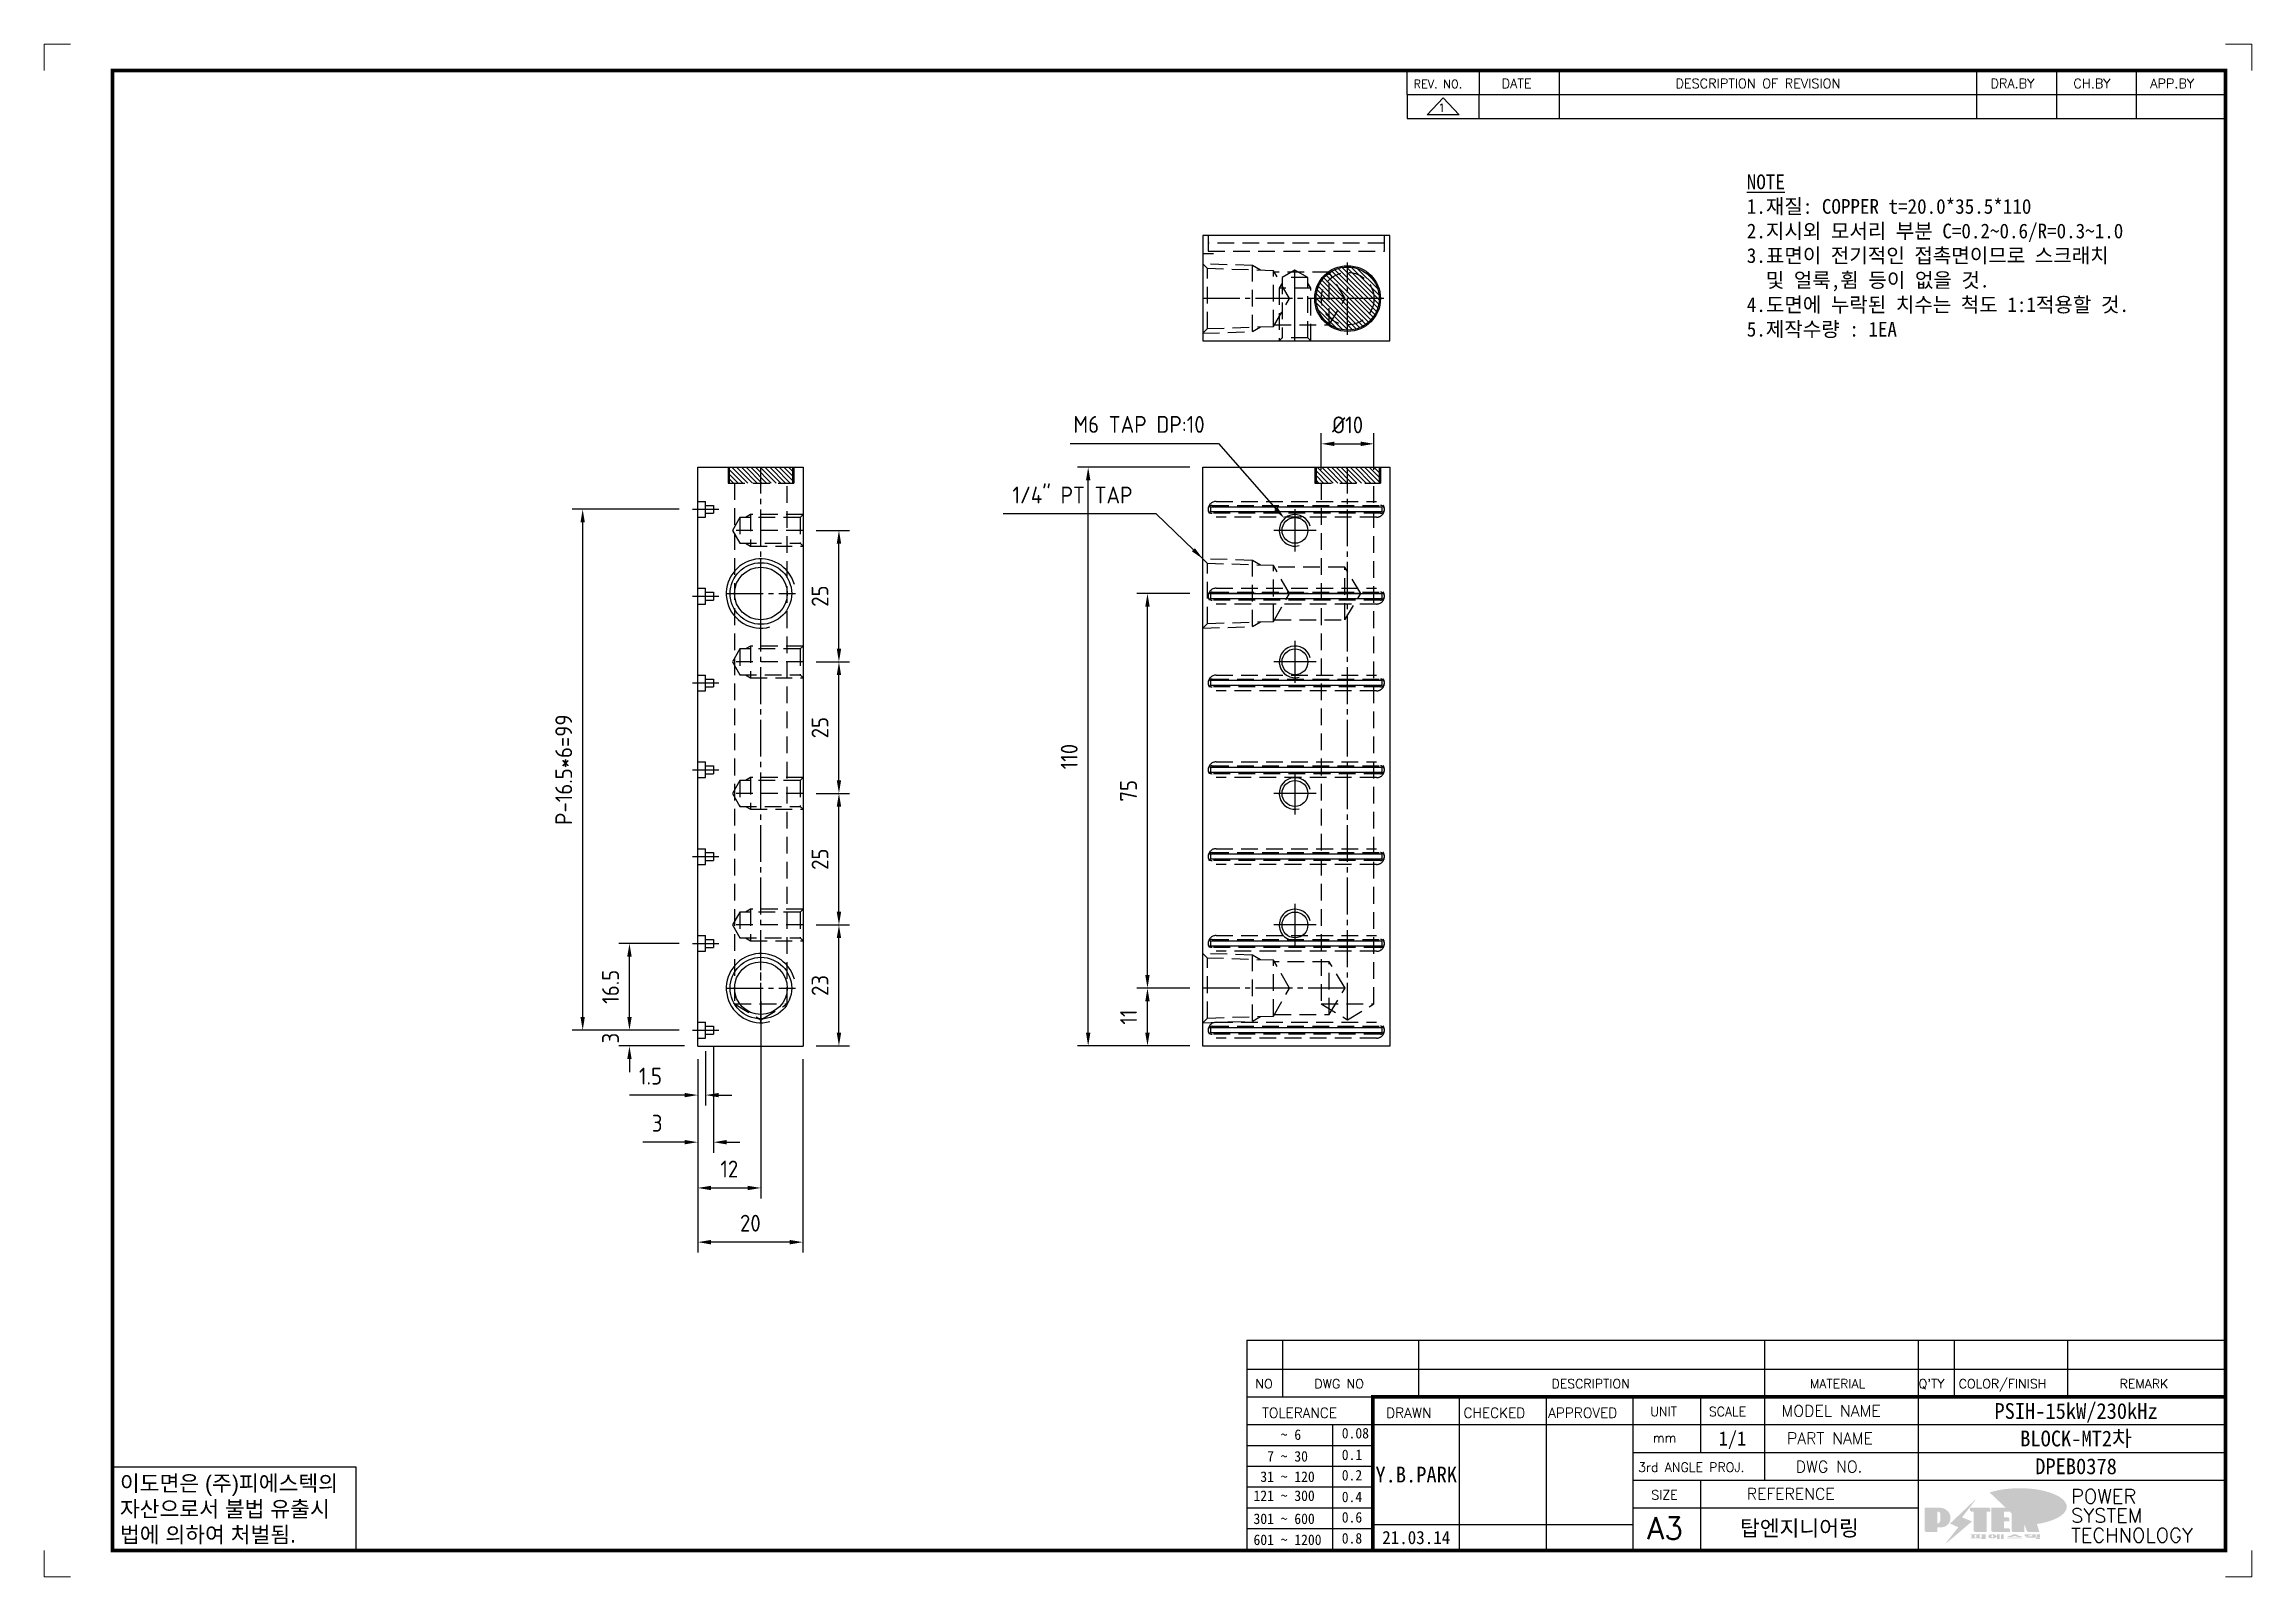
# Model space of a CAD drawing. Header units: millimetres. Extents: x -4251 to 2609, y -1673 to 4048.
# Drawn here: x -2473 to -2053.5, y -818.5 to -527.2 of the extents above; entities that cross this region are included whole.
import ezdxf
from ezdxf.enums import TextEntityAlignment as Align

# ---------------------------------------------------------------- set-up
doc = ezdxf.new("R2010")
doc.units = ezdxf.units.MM
for name, pattern in [('CENTER', [50.8, 31.75, -6.35, 6.35, -6.35]), ('CENTER1', [10, 7, -1, 1, -1]), ('HIDDEN2', [4.7625, 3.175, -1.5875])]:
    doc.linetypes.add(name, pattern=pattern)
for name, color, linetype in [('______', 7, 'Continuous'), ('CENTER', 1, 'CENTER'), ('FORMAT-1', 7, 'Continuous'), ('line', 3, 'Continuous'), ('THIN', 3, 'Continuous')]:
    doc.layers.add(name, color=color, linetype=linetype)
doc.styles.add('h1', font='')
doc.styles.add('HAN', font='')
doc.styles.add('RC', font='simplex.shx')
doc.styles.add('ROMANT', font='simplex.shx')
doc.styles.add('RT', font='simplex.shx', dxfattribs={"oblique": 15})
doc.styles.get("Standard").update_dxf_attribs({"font": 'ISOCP.SHX', "bigfont": 'WHGTXT.SHX'})
doc.styles.get('h1').set_extended_font_data('New Gulim')
doc.styles.get('HAN').set_extended_font_data('GulimChe')
doc.dimstyles.new('PS-1', dxfattribs={"dimtxt": 3.2, "dimasz": 2.5, "dimexe": 2, "dimexo": 2.5, "dimgap": 2, "dimtad": 1, "dimtoh": 1, "dimrnd": 0.05, "dimzin": 12, "dimdsep": 46, "dimtxsty": 'Standard', "dimcen": 0, "dimclrt": 2, "dimazin": 3, "dimtfac": 1, "dimtofl": 0, "dimtmove": 0, "dimatfit": 3, "dimfxl": 0, "dimtolj": 1, "dimtzin": 0, "dimarcsym": 0})

msp = doc.modelspace()

# ---------------------------------------------------------------- texts
at = {"color": 2, "insert": (-2149.4607, -551.9966, -0.0001), "char_height": 2.800095, "attachment_point": 1, "style": 'HAN'}
msp.add_mtext_dynamic_manual_height_columns('{\\LNOTE\\P}1.재질: COPPER t=20.0*35.5*110\\P2.지시외 모서리 부분 C=0.2~0.6/R=0.3~1.0\\P3.표면이 전기적인 접촉면이므로 스크래치\\P  및 얼룩,휨 등이 없을 것.\\P4.도면에 누락된 치수는 척도 1:1적용할 것.\\P{\\C1;5.제작수량 : 1EA}', width=794.617376, gutter_width=769.2954, heights=[449.7266], dxfattribs=at)
at = {"color": 2, "insert": (-2266.1783, -614.5219, 0), "char_height": 3.2, "attachment_point": 9}
msp.add_mtext('\\A1;1/4" PT TAP', dxfattribs=at)

# ---------------------------------------------------------------- blocks, each defined once
blk = doc.blocks.new('re3')
at = {"color": 180}
for p, q in [((0, 0), (0, -4.55)), ((6.87, -0.64), (3.86, -3.91)), ((9.88, -3.91), (3.86, -3.91)), ((6.87, -0.64), (9.88, -3.91)), ((13.74, -4.55), (13.74, 0)), ((28.97, -4.55), (28.97, 0)), ((108.25, -4.55), (108.25, 0)), ((123.49, -4.55), (123.49, 0)), ((138.64, -4.55), (138.64, 0)), ((0, -4.55), (155.53, -4.55))]:
    blk.add_line(p, q, dxfattribs=at)
at = {"color": 2, "style": 'RC', "oblique": 15}
blk.add_attdef('REV.NO', text='', height=1.56, dxfattribs=at).set_placement((6.59, -2.56), align=Align.MIDDLE_CENTER)
blk.add_attdef('-1', text='', height=1.56, dxfattribs=at).set_placement((9.37, -1.66), align=Align.MIDDLE_LEFT)
at = {"color": 2, "style": 'HAN'}
for tag, p in [('REV.-DATE', (21.36, -2.28)), ('DRA.BY', (115.87, -2.28)), ('CH.BY', (131.07, -2.28)), ('APP.BY', (147.09, -2.28))]:
    blk.add_attdef(tag, text='', height=2.5, dxfattribs=at).set_placement(p, align=Align.MIDDLE_CENTER)
blk.add_attdef('DESCRIPTION-OF-REVISION', text='', height=2.5, dxfattribs=at).set_placement((31.61, -2.28), align=Align.MIDDLE_LEFT)
blk = doc.blocks.new('no3')
at = {"color": 180}
for p, q in [((0, 5.5), (0, 0)), ((0, 5.5), (186, 5.5)), ((6.79, 5.5), (6.79, 0)), ((32.74, 0.11), (32.74, 5.5)), ((98.4, 5.5), (98.4, 0)), ((127.61, 5.5), (127.61, 0)), ((134.43, 5.5), (134.43, 0)), ((155.98, 5.5), (155.98, 0))]:
    blk.add_line(p, q, dxfattribs=at)
at = {"color": 2, "style": 'HAN'}
for tag, p in [('PART-NO', (19.76, 2.75)), ('MATERIAL', (111.38, 2.75)), ("Q'TY", (131.02, 2.75)), ('COLOR/FINISH', (145.2, 2.75)), ('REMARK', (170.76, 2.75))]:
    blk.add_attdef(tag, text='', height=2.9, dxfattribs=at).set_placement(p, align=Align.MIDDLE_CENTER)
blk.add_attdef('DESCRIPTION', text='', height=2.9, dxfattribs=at).set_placement((34.51, 2.75), align=Align.MIDDLE_LEFT)
at = {"color": 2, "style": 'RT', "oblique": 15}
blk.add_attdef('NO', text='', height=1.74, dxfattribs=at).set_placement((3.38, 2.51), align=Align.MIDDLE_CENTER)
blk = doc.blocks.new('t3')
for p, q in [((0, 15.88), (46.25, 15.88)), ((0, 15.88), (0, 0)), ((46.25, 15.88), (46.25, 0)), ((0, 0), (46.25, 0))]:
    blk.add_line(p, q)
at = {"color": 1, "style": 'h1'}
for s, p in [('이도면은 (주)피에스텍의', (1.4, 11.29)), ('자산으로서 불법 유출시', (1.4, 6.41)), ('법에 의하여 처벌됨.', (1.4, 1.52))]:
    blk.add_text(s, height=3, dxfattribs=at).set_placement(p)
blk = doc.blocks.new('new LOGO')
at = {"layer": 'line'}
h = blk.add_hatch(color=1, dxfattribs=at)
h.paths.add_polyline_path([(41.5, 16.4), (54.3, 16.4, 1), (54.3, 82.9), (0, 82.9), (0, -0.1), (41.5, -0.1)])
h.paths.add_polyline_path([(41.5, 27.9), (41.5, 71.9), (43.6, 71.9, -0.414214), (54.6, 60.9), (54.6, 38.9, -0.414214), (43.6, 27.9)], flags=16)
h.paths.add_polyline_path([(214.7, 71.9), (227.5, 71.9), (227.5, 82.9), (159.7, 82.9), (159.7, 71.9), (172.5, 71.9), (172.5, -0.1), (214.7, -0.1)])
h.paths.add_polyline_path([(276, 37.4), (294.8, 37.4), (294.8, 49.1), (276, 49.1), (276, 71.9), (294.8, 71.9), (294.8, 82.9), (234.5, 82.9), (234.5, -0.1), (297, -0.1), (297, 10.9), (276, 10.9)])
h.paths.add_polyline_path([(347.2, 35.2), (359.7, -0.1), (400.5, -0.1), (379.6, 66.8), (399.7, 82.9), (380.6, 82.9), (347.2, 61.6), (347.2, 82.9), (305.5, 82.9), (305.5, -0.1), (347.2, -0.1)])
h = blk.add_hatch(color=250, dxfattribs=at)
h.paths.add_polyline_path([(44.5, 69.4), (46.6, 69.4, -0.129793), (52, 68, 0.221832), (43.6, 71.9), (41.5, 71.9), (41.5, 27.9), (43.6, 27.9, 0.02048), (44.5, 28)], flags=17)
h.paths.add_polyline_path([(44.5, 13.9), (57.3, 13.9, 0.72362), (77.1, 73.9, -0.679777), (54.3, 16.4), (41.5, 16.4), (41.5, -0.1), (3, -0.1), (3, -2.6), (44.5, -2.6)])
h.paths.add_polyline_path([(117.9, 14.2), (71.5, -44.4), (77.1, -39.6), (120.8, 15.6), (92, 28.9), (173.3, 106), (177.5, 111.4), (89.1, 27.6)])
h.paths.add_polyline_path([(162.7, 71.9), (162.7, 69.4), (172.5, 69.4), (172.5, 71.9)], flags=17)
h.paths.add_polyline_path([(217.7, 69.4), (230.5, 69.4), (230.5, 80.4), (227.5, 80.4), (227.5, 71.9), (214.7, 71.9), (214.7, -0.1), (175.5, -0.1), (175.5, -2.6), (217.7, -2.6)])
h.paths.add_polyline_path([(297.8, 46.6), (294.8, 46.6), (294.8, 37.4), (276, 37.4), (276, 10.9), (279, 10.9), (279, 34.9), (297.8, 34.9)])
h.paths.add_polyline_path([(300, 8.4), (297, 8.4), (297, -0.1), (237.5, -0.1), (237.5, -2.6), (300, -2.6)])
h.paths.add_polyline_path([(297.8, 80.4), (294.8, 80.4), (294.8, 71.9), (276, 71.9), (276, 49.1), (279, 49.1), (279, 69.4), (297.8, 69.4)])
h.paths.add_polyline_path([(350.2, 80.4), (347.2, 80.4), (347.2, 61.6), (350.2, 63.5)])
h.paths.add_polyline_path([(350.2, 26.7), (347.2, 35.2), (347.2, -0.1), (308.5, -0.1), (308.5, -2.6), (350.2, -2.6)])
h.paths.add_polyline_path([(402.7, 80.4), (396.5, 80.4), (379.6, 66.8), (400.5, -0.1), (361.8, -0.1), (362.7, -2.6), (403.5, -2.6), (382.6, 64.3)])
blk.add_hatch(color=5, dxfattribs=at).paths.add_polyline_path([(166.3, 35), (131, 49), (180.4, 112.7), (92, 28.9), (120.8, 15.6), (74.4, -43)])
h = blk.add_hatch(color=253, dxfattribs=at)
edge = h.paths.add_edge_path()
edge.add_ellipse((333.9, 86.4), major_axis=(-165.9, 0), ratio=0.39426, start_angle=111.51268, end_angle=334.46902)
edge.add_ellipse((314.1, 81.2), major_axis=(-153.7, 0), ratio=0.40699, start_angle=121.30662, end_angle=327.74369, ccw=False)
edge.add_line((394, 27.8), (394.7, 25.6))
h = blk.add_hatch(color=250, dxfattribs=at)
edge = h.paths.add_edge_path()
edge.add_ellipse((237.8, -17.6), major_axis=(-14.3, 0), ratio=0.526336, start_angle=192.2456, end_angle=269.07481)
edge.add_line((238.1, -10.1), (237.6, -10.1))
edge.add_ellipse((237.8, -17.6), major_axis=(-14.3, 0), ratio=0.526336, start_angle=270.92519, end_angle=449.07481)
edge.add_line((237.6, -25.1), (238.1, -25.1))
edge.add_ellipse((237.8, -17.6), major_axis=(-14.3, 0), ratio=0.526336, start_angle=450.92519, end_angle=527.7544)
edge.add_line((251.7, -19.2), (254.1, -19.2))
edge.add_line((254.1, -19.2), (254.1, -27.1))
edge.add_line((254.1, -27.1), (263.1, -27.1))
edge.add_line((263.1, -27.1), (263.1, -10.1))
edge.add_line((263.1, -10.1), (254.1, -10.1))
edge.add_line((254.1, -10.1), (254.1, -16))
edge.add_line((254.1, -16), (251.7, -16))
h.paths.add_polyline_path([(241, -16.4), (241, -18.7, -1), (234.4, -18.7), (234.4, -16.4, -1)], flags=16)
h.paths.add_polyline_path([(278.2, -10.1), (268.1, -10.1), (268.1, -27.1), (278.2, -27.1)])
h.paths.add_polyline_path([(310.3, -10.1), (310.3, -11.1, -0.157169), (289.3, -17.5), (294, -19.9, 0.128407), (316.3, -15.9, 0.128407), (338.6, -19.9), (343.3, -17.5, -0.157169), (322.2, -11.1), (322.2, -10.1)])
h.paths.add_polyline_path([(342.1, -25.1), (342.1, -22.3), (290.4, -22.3), (290.4, -25.1)])
h.paths.add_polyline_path([(352, -10.1), (352, -16.2, 0.414214), (354, -18.2), (378.7, -18.2), (378.7, -19.6), (390.2, -19.6), (390.2, -10.1), (378.7, -10.1), (378.7, -13.6), (374.7, -13.6), (374.7, -15.1), (378.7, -15.1), (378.7, -16.2), (364.7, -16.2), (364.7, -15.1), (371.2, -15.1), (371.2, -13.6), (364.7, -13.6), (364.7, -12.6), (374.7, -12.6), (374.7, -10.1)])
h.paths.add_polyline_path([(393.8, -10.1), (393.8, -19.6), (405, -19.6), (405, -10.1)])
h.paths.add_polyline_path([(405, -27.1), (405, -20.9), (356.8, -20.9), (356.8, -23), (391.8, -23), (391.8, -27.1)])
h.paths.add_polyline_path([(200.4, -10.1), (200.4, -22.3), (193.2, -22.3), (193.2, -12.6), (196.6, -12.6), (196.6, -10.1), (161, -10.1), (161, -12.6), (164.5, -12.6), (164.5, -22.3), (161, -22.3), (161, -25.1), (200.4, -25.1), (200.4, -27.1), (213.9, -27.1), (213.9, -10.1)])
h.paths.add_polyline_path([(182, -12.6), (175.6, -12.6), (175.6, -22.3), (182, -22.3)], flags=17)
blk = doc.blocks.new('format-3')
at = {"color": 3, "lineweight": 9}
for p, q in [((0, 286.3), (0, 291.3)), ((5, 291.3), (0, 291.3)), ((414.5, 291.3), (419.5, 291.3)), ((419.5, 286.3), (419.5, 291.3)), ((0, 5), (0, 0)), ((419.5, 5), (419.5, 0)), ((5, 0), (0, 0)), ((414.5, 0), (419.5, 0))]:
    blk.add_line(p, q, dxfattribs=at)
at = {"color": 180}
for p, q in [((258.97, 281.75), (258.97, 286.3)), ((272.71, 281.75), (272.71, 286.3)), ((287.94, 281.75), (287.94, 286.3)), ((367.22, 281.75), (367.22, 286.3)), ((382.45, 281.75), (382.45, 286.3)), ((397.61, 281.75), (397.61, 286.3)), ((258.97, 281.75), (414.5, 281.75)), ((228.5, 39.49), (228.5, 5)), ((228.5, 39.49), (414.5, 39.49)), ((235.29, 39.49), (235.29, 34.21)), ((261.24, 34.21), (261.24, 39.49)), ((326.9, 39.49), (326.9, 34.21)), ((356.11, 39.49), (356.11, 34.21)), ((362.93, 39.49), (362.93, 34.21)), ((384.48, 39.49), (384.48, 34.21)), ((228.5, 34.21), (252.48, 34.21)), ((268.96, 5), (268.96, 34.21)), ((285.45, 5), (285.45, 34.21)), ((301.94, 5), (301.94, 34.21)), ((314.72, 34.21), (314.72, 23.65)), ((326.9, 34.21), (326.9, 18.37)), ((356.11, 34.21), (356.11, 5)), ((228.5, 28.93), (252.48, 28.93)), ((244.89, 5.23), (244.89, 28.93)), ((252.48, 28.93), (414.5, 28.93)), ((228.5, 24.98), (252.48, 24.98)), ((228.5, 21.03), (252.48, 21.03)), ((301.94, 23.65), (414.5, 23.65)), ((228.5, 17.08), (252.48, 17.08)), ((301.94, 18.37), (414.5, 18.37)), ((314.72, 18.37), (314.72, 5)), ((228.5, 13.13), (252.48, 13.13)), ((301.94, 13.09), (356.11, 13.09)), ((228.5, 9.18), (252.48, 9.18)), ((252.48, 9.95), (301.94, 9.95))]:
    blk.add_line(p, q, dxfattribs=at)
at = {"const_width": 0.7}
blk.add_lwpolyline([(252.48, 5), (252.48, 34.21), (414.5, 34.21)], dxfattribs=at)
at = {"layer": 'FORMAT-1', "const_width": 0.7}
blk.add_lwpolyline([(13, 5), (13, 286.3), (414.5, 286.3), (414.5, 5)], close=True, dxfattribs=at)
blk.add_blockref('t3', (13, 5))
at = {"xscale": 0.05400000000000027, "yscale": 0.05400000000000027, "zscale": 0.05400000000000027}
blk.add_blockref('new LOGO', (357.35, 8.65), dxfattribs=at)
at = {"color": 2}
for s, height, style, p in [('REV. NO.', 1.56, 'RC', (260.23, 282.95)), ('DATE', 1.788, 'RC', (276.95, 282.94)), ('DESCRIPTION OF REVISION', 1.7875, 'RC', (309.98, 282.94)), ('DRA.BY', 1.788, 'RC', (369.83, 282.94)), ('CH.BY', 1.788, 'RC', (385.59, 282.94)), ('APP.BY', 1.788, 'RC', (400.18, 282.94)), ('COLOR/FINISH', 1.7424, 'RC', (363.8, 35.83)), ('NO', 1.742, 'RC', (230.16, 35.83)), ('DWG NO', 1.742, 'RC', (241.36, 35.83)), ('DESCRIPTION', 1.7424, 'RC', (286.43, 35.83)), ('MATERIAL', 1.742, 'RC', (335.52, 35.83)), ("Q'TY", 1.742, 'RC', (356.17, 35.83)), ('REMARK', 1.742, 'RC', (394.37, 35.83)), (' TOLERANCE', 1.9, 'RC', (230.11, 30.22)), ('DRAWN', 1.9, 'RC', (255, 30.22)), ('CHECKED', 1.9, 'RC', (269.71, 30.22)), ('APPROVED', 1.9, 'RC', (285.8, 30.22)), ('UNIT', 1.742, 'RC', (305.19, 30.55)), ('SCALE', 1.742, 'RC', (316.32, 30.55)), ('MODEL NAME', 2.178, 'RC', (330.12, 30.46)), ('    ~ 6', 2, 'HAN', (229.8, 26.03)), ('0.08', 2, 'HAN', (246.57, 26.31)), ('mm', 1.742, 'RC', (305.67, 25.56)), ('PART NAME', 2.178, 'RC', (331.17, 25.24)), ('  7 ~ 30', 2, 'HAN', (229.8, 21.91)), ('0.1', 2, 'HAN', (246.57, 22.2)), ('3rd ANGLE PROJ.', 1.7424, 'RC', (302.87, 19.97)), ('DWG NO.', 2.178, 'RC', (332.84, 19.85)), (' 31 ~ 120', 2, 'HAN', (229.8, 18.04)), ('0.2', 2, 'HAN', (246.57, 18.32)), ('REFERENCE', 2.178, 'RC', (323.52, 14.69)), ('121 ~ 300', 2, 'HAN', (229.8, 14.42)), ('0.4', 2, 'HAN', (246.57, 14.2)), ('SIZE', 1.742, 'RC', (305.39, 14.71)), ('301 ~ 600', 2, 'HAN', (229.8, 10.04)), ('0.6', 2, 'HAN', (246.57, 10.32)), ('601 ~ 1200', 2, 'HAN', (229.8, 6.05)), ('0.8', 2, 'HAN', (246.57, 6.33))]:
    blk.add_text(s, height=height, dxfattribs=dict(at, style=style)).set_placement(p)
at = {"style": 'ROMANT'}
for s, p in [('SYSTEM', (385.15, 10.31)), ('POWER', (385.15, 13.96)), ('TECHNOLOGY', (385.15, 6.56))]:
    blk.add_text(s, height=2.7, dxfattribs=at).set_placement(p)
at = {"color": 2, "lineweight": 25, "style": 'RC'}
blk.add_text('A3', height=4.182, dxfattribs=at).set_placement((304.61, 7.14))
at = {"style": 'HAN'}
for tag, height, p in [('MODEL-NAME', 3, (386.1, 31.53)), ('SCALE', 2.7, (320.81, 26.29)), ('PART-NAME', 3, (386.1, 26.29)), ('CH-BY', 3, (277.21, 19.44)), ('DWG-NO', 3, (386.1, 21.01)), ('DRA-BY', 3, (260.72, 19.44)), ('APP-BY', 3, (293.7, 19.44)), ('DRA-DATE', 2.5, (260.72, 7.47)), ('CH-DATE', 2.5, (277.21, 7.47)), ('APP-DATE', 2.5, (293.7, 7.47)), ('관련업체', 3, (333.52, 9.26))]:
    blk.add_attdef(tag, text='', height=height, dxfattribs=at).set_placement(p, align=Align.MIDDLE_CENTER)
blk = doc.blocks.new('*D372')
at = {"color": 0, "lineweight": -2}
for p, q in [((-2361.77, -712.13), (-2361.77, -709.63)), ((-2352.3, -714.63), (-2363.77, -714.63)), ((-2351.3, -717.63), (-2363.77, -717.63)), ((-2361.77, -720.13), (-2361.77, -722.63))]:
    blk.add_line(p, q, dxfattribs=at)
at = {"color": 0}
for points in [[(-2362.19, -712.13), (-2361.36, -712.13), (-2361.77, -714.63)], [(-2362.19, -720.13), (-2361.36, -720.13), (-2361.77, -717.63)]]:
    blk.add_solid(points, dxfattribs=at)
at = {"layer": 'DEFPOINTS', "color": 0}
for p in [(-2361.77, -714.63), (-2349.8, -714.63, 0), (-2348.8, -717.63, 0)]:
    blk.add_point(p, dxfattribs=at)
at = {"color": 2, "insert": (-2365.37, -716.13), "char_height": 3.2, "attachment_point": 5, "rotation": 90}
blk.add_mtext('\\A1;3', dxfattribs=at)
blk = doc.blocks.new('*D373')
at = {"color": 0, "lineweight": -2}
for p, q in [((-2352.3, -698.13), (-2363.77, -698.13)), ((-2361.77, -712.13), (-2361.77, -700.63)), ((-2352.3, -714.63), (-2363.77, -714.63))]:
    blk.add_line(p, q, dxfattribs=at)
at = {"color": 0}
for points in [[(-2362.19, -700.63), (-2361.36, -700.63), (-2361.77, -698.13)], [(-2362.19, -712.13), (-2361.36, -712.13), (-2361.77, -714.63)]]:
    blk.add_solid(points, dxfattribs=at)
at = {"layer": 'DEFPOINTS', "color": 0}
for p in [(-2361.77, -698.13), (-2349.8, -698.13, 0), (-2349.8, -714.63, 0)]:
    blk.add_point(p, dxfattribs=at)
at = {"color": 2, "insert": (-2365.37, -706.38), "char_height": 3.2, "attachment_point": 5, "rotation": 90}
blk.add_mtext('\\A1;16.5', dxfattribs=at)
blk = doc.blocks.new('*D374')
at = {"color": 0, "lineweight": -2}
for p, q in [((-2352.3, -615.63), (-2372.66, -615.63)), ((-2370.66, -712.13), (-2370.66, -618.13)), ((-2352.3, -714.63), (-2372.66, -714.63))]:
    blk.add_line(p, q, dxfattribs=at)
at = {"color": 0}
for points in [[(-2371.08, -618.13), (-2370.25, -618.13), (-2370.66, -615.63)], [(-2371.08, -712.13), (-2370.25, -712.13), (-2370.66, -714.63)]]:
    blk.add_solid(points, dxfattribs=at)
at = {"layer": 'DEFPOINTS', "color": 0}
for p in [(-2370.66, -615.63), (-2349.8, -615.63, 0), (-2349.8, -714.63, 0)]:
    blk.add_point(p, dxfattribs=at)
at = {"color": 2, "insert": (-2374.26, -665.13), "char_height": 3.2, "attachment_point": 5, "rotation": 90}
blk.add_mtext('\\A1;P-16.5*6=99', dxfattribs=at)
blk = doc.blocks.new('*D380')
at = {"color": 0, "lineweight": -2}
for p, q in [((-2348.8, -720.13), (-2348.8, -728.96)), ((-2347.3, -718.63), (-2347.3, -728.96)), ((-2351.3, -726.96), (-2361.77, -726.96)), ((-2344.8, -726.96), (-2342.3, -726.96))]:
    blk.add_line(p, q, dxfattribs=at)
at = {"color": 0}
for points in [[(-2351.3, -726.55), (-2351.3, -727.38), (-2348.8, -726.96)], [(-2344.8, -726.55), (-2344.8, -727.38), (-2347.3, -726.96)]]:
    blk.add_solid(points, dxfattribs=at)
at = {"layer": 'DEFPOINTS', "color": 0}
for p in [(-2347.3, -716.13, 0), (-2348.8, -717.63, 0), (-2347.3, -726.96)]:
    blk.add_point(p, dxfattribs=at)
at = {"color": 2, "insert": (-2357.78, -723.36), "char_height": 3.2, "attachment_point": 5}
blk.add_mtext('\\A1;1.5', dxfattribs=at)
blk = doc.blocks.new('*D381')
at = {"color": 0, "lineweight": -2}
for p, q in [((-2348.8, -720.13), (-2348.8, -737.91)), ((-2345.8, -717.88), (-2345.8, -737.91)), ((-2351.3, -735.91), (-2359.21, -735.91)), ((-2343.3, -735.91), (-2340.8, -735.91))]:
    blk.add_line(p, q, dxfattribs=at)
at = {"color": 0}
for points in [[(-2351.3, -735.5), (-2351.3, -736.33), (-2348.8, -735.91)], [(-2343.3, -735.5), (-2343.3, -736.33), (-2345.8, -735.91)]]:
    blk.add_solid(points, dxfattribs=at)
at = {"layer": 'DEFPOINTS', "color": 0}
for p in [(-2345.8, -715.38, 0), (-2348.8, -717.63, 0), (-2348.8, -735.91)]:
    blk.add_point(p, dxfattribs=at)
at = {"color": 2, "insert": (-2356.5, -732.31), "char_height": 3.2, "attachment_point": 5}
blk.add_mtext('\\A1;3', dxfattribs=at)
blk = doc.blocks.new('*D382')
at = {"color": 0, "lineweight": -2}
for p, q in [((-2336.8, -709.13), (-2336.8, -746.61)), ((-2348.8, -720.13), (-2348.8, -746.61)), ((-2346.3, -744.61), (-2339.3, -744.61))]:
    blk.add_line(p, q, dxfattribs=at)
at = {"color": 0}
for points in [[(-2346.3, -744.2), (-2346.3, -745.03), (-2348.8, -744.61)], [(-2339.3, -744.2), (-2339.3, -745.03), (-2336.8, -744.61)]]:
    blk.add_solid(points, dxfattribs=at)
at = {"layer": 'DEFPOINTS', "color": 0}
for p in [(-2336.8, -706.63, 0), (-2348.8, -717.63, 0), (-2336.8, -744.61)]:
    blk.add_point(p, dxfattribs=at)
at = {"color": 2, "insert": (-2342.8, -741.01), "char_height": 3.2, "attachment_point": 5}
blk.add_mtext('\\A1;12', dxfattribs=at)
blk = doc.blocks.new('*D383')
at = {"color": 0, "lineweight": -2}
for p, q in [((-2348.8, -720.13), (-2348.8, -756.91)), ((-2328.8, -720.13), (-2328.8, -756.91)), ((-2331.3, -754.91), (-2346.3, -754.91))]:
    blk.add_line(p, q, dxfattribs=at)
at = {"color": 0}
for points in [[(-2346.3, -754.5), (-2346.3, -755.33), (-2348.8, -754.91)], [(-2331.3, -754.5), (-2331.3, -755.33), (-2328.8, -754.91)]]:
    blk.add_solid(points, dxfattribs=at)
at = {"layer": 'DEFPOINTS', "color": 0}
for p in [(-2348.8, -717.63, 0), (-2328.8, -717.63, 0), (-2348.8, -754.91)]:
    blk.add_point(p, dxfattribs=at)
at = {"color": 2, "insert": (-2338.8, -751.31), "char_height": 3.2, "attachment_point": 5}
blk.add_mtext('\\A1;20', dxfattribs=at)
blk = doc.blocks.new('*D388')
at = {"color": 0, "lineweight": -2}
for p, q in [((-2326.3, -694.63), (-2319.97, -694.63)), ((-2321.97, -715.13), (-2321.97, -697.13)), ((-2326.3, -717.63), (-2319.97, -717.63))]:
    blk.add_line(p, q, dxfattribs=at)
at = {"color": 0}
for points in [[(-2322.38, -697.13), (-2321.55, -697.13), (-2321.97, -694.63)], [(-2322.38, -715.13), (-2321.55, -715.13), (-2321.97, -717.63)]]:
    blk.add_solid(points, dxfattribs=at)
at = {"layer": 'DEFPOINTS', "color": 0}
for p in [(-2328.8, -694.63, 0), (-2321.97, -694.63), (-2328.8, -717.63, 0)]:
    blk.add_point(p, dxfattribs=at)
at = {"color": 2, "insert": (-2325.57, -706.13), "char_height": 3.2, "attachment_point": 5, "rotation": 90}
blk.add_mtext('\\A1;23', dxfattribs=at)
blk = doc.blocks.new('*D389')
at = {"color": 0, "lineweight": -2}
for p, q in [((-2326.3, -669.63), (-2319.97, -669.63)), ((-2321.97, -692.13), (-2321.97, -672.13)), ((-2326.3, -694.63), (-2319.97, -694.63))]:
    blk.add_line(p, q, dxfattribs=at)
at = {"color": 0}
for points in [[(-2322.38, -672.13), (-2321.55, -672.13), (-2321.97, -669.63)], [(-2322.38, -692.13), (-2321.55, -692.13), (-2321.97, -694.63)]]:
    blk.add_solid(points, dxfattribs=at)
at = {"layer": 'DEFPOINTS', "color": 0}
for p in [(-2328.8, -669.63, 0), (-2321.97, -669.63), (-2328.8, -694.63, 0)]:
    blk.add_point(p, dxfattribs=at)
at = {"color": 2, "insert": (-2325.57, -682.13), "char_height": 3.2, "attachment_point": 5, "rotation": 90}
blk.add_mtext('\\A1;25', dxfattribs=at)
blk = doc.blocks.new('*D390')
at = {"color": 0, "lineweight": -2}
for p, q in [((-2326.3, -644.63), (-2319.97, -644.63)), ((-2321.97, -667.13), (-2321.97, -647.13)), ((-2326.3, -669.63), (-2319.97, -669.63))]:
    blk.add_line(p, q, dxfattribs=at)
at = {"color": 0}
for points in [[(-2322.38, -647.13), (-2321.55, -647.13), (-2321.97, -644.63)], [(-2322.38, -667.13), (-2321.55, -667.13), (-2321.97, -669.63)]]:
    blk.add_solid(points, dxfattribs=at)
at = {"layer": 'DEFPOINTS', "color": 0}
for p in [(-2328.8, -644.63, 0), (-2321.97, -644.63), (-2328.8, -669.63, 0)]:
    blk.add_point(p, dxfattribs=at)
at = {"color": 2, "insert": (-2325.57, -657.13), "char_height": 3.2, "attachment_point": 5, "rotation": 90}
blk.add_mtext('\\A1;25', dxfattribs=at)
blk = doc.blocks.new('*D391')
at = {"color": 0, "lineweight": -2}
for p, q in [((-2326.3, -619.63), (-2319.97, -619.63)), ((-2321.97, -642.13), (-2321.97, -622.13)), ((-2326.3, -644.63), (-2319.97, -644.63))]:
    blk.add_line(p, q, dxfattribs=at)
at = {"color": 0}
for points in [[(-2322.38, -622.13), (-2321.55, -622.13), (-2321.97, -619.63)], [(-2322.38, -642.13), (-2321.55, -642.13), (-2321.97, -644.63)]]:
    blk.add_solid(points, dxfattribs=at)
at = {"layer": 'DEFPOINTS', "color": 0}
for p in [(-2328.8, -619.63, 0), (-2321.97, -619.63), (-2328.8, -644.63, 0)]:
    blk.add_point(p, dxfattribs=at)
at = {"color": 2, "insert": (-2325.57, -632.13), "char_height": 3.2, "attachment_point": 5, "rotation": 90}
blk.add_mtext('\\A1;25', dxfattribs=at)
blk = doc.blocks.new('*D375')
at = {"color": 0, "lineweight": -2}
for p, q in [((-2255.31, -706.63), (-2265.34, -706.63)), ((-2263.34, -715.13), (-2263.34, -709.13)), ((-2255.31, -717.63), (-2265.34, -717.63))]:
    blk.add_line(p, q, dxfattribs=at)
at = {"color": 0}
for points in [[(-2263.76, -709.13), (-2262.93, -709.13), (-2263.34, -706.63)], [(-2263.76, -715.13), (-2262.93, -715.13), (-2263.34, -717.63)]]:
    blk.add_solid(points, dxfattribs=at)
at = {"layer": 'DEFPOINTS', "color": 0}
for p in [(-2263.34, -706.63), (-2252.81, -706.63, 0), (-2252.81, -717.63, 0)]:
    blk.add_point(p, dxfattribs=at)
at = {"color": 2, "insert": (-2266.94, -712.13), "char_height": 3.2, "attachment_point": 5, "rotation": 90}
blk.add_mtext('\\A1;11', dxfattribs=at)
blk = doc.blocks.new('*D376')
at = {"color": 0, "lineweight": -2}
for p, q in [((-2255.31, -631.63), (-2265.34, -631.63)), ((-2263.34, -704.13), (-2263.34, -634.13)), ((-2255.31, -706.63), (-2265.34, -706.63))]:
    blk.add_line(p, q, dxfattribs=at)
at = {"color": 0}
for points in [[(-2263.76, -634.13), (-2262.93, -634.13), (-2263.34, -631.63)], [(-2263.76, -704.13), (-2262.93, -704.13), (-2263.34, -706.63)]]:
    blk.add_solid(points, dxfattribs=at)
at = {"layer": 'DEFPOINTS', "color": 0}
for p in [(-2263.34, -631.63), (-2252.81, -631.63, 0), (-2252.81, -706.63, 0)]:
    blk.add_point(p, dxfattribs=at)
at = {"color": 2, "insert": (-2266.94, -669.13), "char_height": 3.2, "attachment_point": 5, "rotation": 90}
blk.add_mtext('\\A1;75', dxfattribs=at)
blk = doc.blocks.new('*D377')
at = {"color": 0, "lineweight": -2}
for p, q in [((-2230.31, -608.13), (-2230.31, -601.19)), ((-2227.81, -603.19), (-2222.81, -603.19)), ((-2220.31, -608.13), (-2220.31, -601.19))]:
    blk.add_line(p, q, dxfattribs=at)
at = {"color": 0}
for points in [[(-2227.81, -602.77), (-2227.81, -603.61), (-2230.31, -603.19)], [(-2222.81, -602.77), (-2222.81, -603.61), (-2220.31, -603.19)]]:
    blk.add_solid(points, dxfattribs=at)
at = {"layer": 'DEFPOINTS', "color": 0}
for p in [(-2220.31, -603.19), (-2230.31, -610.63, 0), (-2220.31, -610.63, 0)]:
    blk.add_point(p, dxfattribs=at)
at = {"color": 2, "insert": (-2225.31, -599.59), "char_height": 3.2, "attachment_point": 5}
blk.add_mtext('\\A1;%%C10', dxfattribs=at)
blk = doc.blocks.new('*D378')
at = {"color": 0, "lineweight": -2}
for p, q in [((-2278.06, -603.12), (-2249.84, -603.12)), ((-2249.84, -603.12), (-2238.95, -615.51))]:
    blk.add_line(p, q, dxfattribs=at)
at = {"color": 0}
blk.add_solid([(-2238.63, -615.23), (-2239.26, -615.78), (-2237.29, -617.38)], dxfattribs=at)
at = {"layer": 'DEFPOINTS', "color": 0}
for p in [(-2237.29, -617.38, 0), (-2233.33, -621.89, 0)]:
    blk.add_point(p, dxfattribs=at)
at = {"color": 2, "insert": (-2264.95, -599.5), "char_height": 3.2, "attachment_point": 5}
blk.add_mtext('\\A1;M6 TAP DP:10', dxfattribs=at)
blk = doc.blocks.new('*D379')
at = {"color": 0, "lineweight": -2}
for p, q in [((-2255.31, -607.63), (-2276.61, -607.63)), ((-2274.61, -715.13), (-2274.61, -610.13)), ((-2255.31, -717.63), (-2276.61, -717.63))]:
    blk.add_line(p, q, dxfattribs=at)
at = {"color": 0}
for points in [[(-2275.02, -610.13), (-2274.19, -610.13), (-2274.61, -607.63)], [(-2275.02, -715.13), (-2274.19, -715.13), (-2274.61, -717.63)]]:
    blk.add_solid(points, dxfattribs=at)
at = {"layer": 'DEFPOINTS', "color": 0}
for p in [(-2274.61, -607.63), (-2252.81, -607.63, 0), (-2252.81, -717.63, 0)]:
    blk.add_point(p, dxfattribs=at)
at = {"color": 2, "insert": (-2278.21, -662.63), "char_height": 3.2, "attachment_point": 5, "rotation": 90}
blk.add_mtext('\\A1;110', dxfattribs=at)

# ---------------------------------------------------------------- dimensions: what is measured, and where the dimension line sits
dim = msp.add_diameter_dim_2p(p1=(-2233.3299, -621.8866, 0), p2=(-2237.2937, -617.3824, 0), text='M6 TAP DP:10', dimstyle='PS-1')
dim.commit()
dim.dimension.update_dxf_attribs({"geometry": '*D378', "text_midpoint": (-2264.9528, -603.1204, 0), "dimtype": 163})
for base, p1, p2, angle, text, picture, middle in [((-2220.3118, -603.1914), (-2230.3118, -610.6345, 0), (-2220.3118, -610.6345, 0), 180, '%%C<>', '*D377', (-2225.3118, -599.5914)), ((-2370.6639, -615.6345), (-2349.7972, -714.6345, 0), (-2349.7972, -615.6345, 0), 90, 'P-16.5*6=<>', '*D374', (-2374.2639, -665.1345))]:
    dim = msp.add_linear_dim(base=base, p1=p1, p2=p2, angle=angle, text=text, dimstyle='PS-1')
    dim.commit()
    dim.dimension.update_dxf_attribs({"geometry": picture, "text_midpoint": middle})
for base, p1, p2, angle, picture, middle in [((-2274.6066, -607.6345), (-2252.8118, -717.6345, 0), (-2252.8118, -607.6345, 0), 90, '*D379', (-2278.2066, -662.6345)), ((-2263.3445, -631.6345), (-2252.8118, -706.6345, 0), (-2252.8118, -631.6345, 0), 90, '*D376', (-2266.9445, -669.1345)), ((-2321.9658, -694.6345), (-2328.7972, -717.6345, 0), (-2328.7972, -694.6345, 0), 90, '*D388', (-2325.5661, -706.1345)), ((-2361.7721, -698.1345), (-2349.7972, -714.6345, 0), (-2349.7972, -698.1345, 0), 90, '*D373', (-2365.3721, -706.3845)), ((-2336.7972, -744.6148), (-2348.7972, -717.6345, 0), (-2336.7972, -706.6345, 0), 180, '*D382', (-2342.7972, -741.0145)), ((-2263.3445, -706.6345), (-2252.8118, -717.6345, 0), (-2252.8118, -706.6345, 0), 90, '*D375', (-2266.9445, -712.1345)), ((-2348.7972, -735.912), (-2345.7972, -715.3845, 0), (-2348.7972, -717.6345, 0), 180, '*D381', (-2356.5035, -732.312)), ((-2348.7972, -754.913), (-2328.7972, -717.6345, 0), (-2348.7972, -717.6345, 0), 180, '*D383', (-2338.7972, -751.3127))]:
    dim = msp.add_linear_dim(base=base, p1=p1, p2=p2, angle=angle, dimstyle='PS-1')
    dim.commit()
    dim.dimension.update_dxf_attribs({"geometry": picture, "text_midpoint": middle})
for base, p1, p2, picture, middle in [((-2321.9658, -619.6345), (-2328.7972, -644.6345, 0), (-2328.7972, -619.6345, 0), '*D391', (-2325.5661, -632.1345)), ((-2321.9658, -644.6345), (-2328.7972, -669.6345, 0), (-2328.7972, -644.6345, 0), '*D390', (-2325.5661, -657.1345)), ((-2321.9658, -669.6345), (-2328.7972, -694.6345, 0), (-2328.7972, -669.6345, 0), '*D389', (-2325.5661, -682.1345))]:
    dim = msp.add_linear_dim(base=base, p1=p1, p2=p2, angle=90, dimstyle='PS-1', override={"dimtmove": 1})
    dim.commit()
    dim.dimension.update_dxf_attribs({"geometry": picture, "text_midpoint": middle})
for base, p2, angle, picture, middle in [((-2361.7721, -714.6345), (-2349.7972, -714.6345, 0), 90, '*D372', (-2361.7721, -716.1345)), ((-2347.2972, -726.9629), (-2347.2972, -716.1345, 0), 180, '*D380', (-2357.7835, -726.9629))]:
    dim = msp.add_linear_dim(base=base, p1=(-2348.7972, -717.6345, 0), p2=p2, angle=angle, dimstyle='PS-1')
    dim.commit()
    dim.dimension.update_dxf_attribs({"geometry": picture, "text_midpoint": middle, "dimtype": 160})

# ---------------------------------------------------------------- hatches: boundary and pattern name
h = msp.add_hatch()
h.set_pattern_fill('ANSI31', color=4, scale=0.2, angle=90)
h.set_pattern_definition([(135, (-796.59675, 829.3432), (-0.4490128, -0.4490128), [])])
edge = h.paths.add_edge_path()
edge.add_arc((-2225.3118, -575.5807), 6, 0, 360)
at = {"layer": '______', "linetype": 'HIDDEN2'}
h = msp.add_hatch(dxfattribs=at)
h.set_pattern_fill('ANSI31', color=2, scale=0.2, angle=90)
h.set_pattern_definition([(135, (-821.8739, -2082.2677), (-0.4490128, -0.4490128), [])])
h.paths.add_polyline_path([(-2342.7972, -607.6345), (-2330.7972, -607.6345), (-2330.7972, -610.6345), (-2342.7972, -610.6345)])
h = msp.add_hatch(dxfattribs=at)
h.set_pattern_fill('ANSI31', color=2, scale=0.2, angle=90)
h.set_pattern_definition([(135, (-933.3593, -2082.2677), (-0.4490128, -0.4490128), [])])
h.paths.add_polyline_path([(-2231.3118, -607.6345), (-2219.3118, -607.6345), (-2219.3118, -610.6345), (-2231.3118, -610.6345)])

# ---------------------------------------------------------------- linework, layer by layer
at = {"color": 1, "linetype": 'CENTER1'}
for p, q in [((-2225.3118, -582.4447, 0), (-2225.3118, -568.7167, 0)), ((-2225.8075, -575.5807, 0), (-2252.8118, -575.5807, 0)), ((-2218.4478, -575.5807, 0), (-2232.1758, -575.5807, 0)), ((-2336.7972, -712.6388, 0), (-2336.7972, -607.6345, 0)), ((-2225.3118, -712.6388, 0), (-2225.3118, -607.6345, 0)), ((-2349.7972, -615.6345, 0), (-2344.7972, -615.6345, 0)), ((-2336.7972, -638.213, 0), (-2336.7972, -625.056, 0)), ((-2349.7972, -632.1345, 0), (-2344.7972, -632.1345, 0)), ((-2343.3757, -631.6345, 0), (-2330.2187, -631.6345, 0)), ((-2222.8075, -631.6345, 0), (-2252.8118, -631.6345, 0)), ((-2349.7972, -648.6345, 0), (-2344.7972, -648.6345, 0)), ((-2349.7972, -665.1345, 0), (-2344.7972, -665.1345, 0)), ((-2349.7972, -681.6345, 0), (-2344.7972, -681.6345, 0)), ((-2349.7972, -698.1345, 0), (-2344.7972, -698.1345, 0)), ((-2336.7972, -713.213, 0), (-2336.7972, -700.056, 0)), ((-2343.3757, -706.6345, 0), (-2330.2187, -706.6345, 0)), ((-2225.8075, -706.6345, 0), (-2252.8118, -706.6345, 0)), ((-2349.7972, -714.6345, 0), (-2344.7972, -714.6345, 0))]:
    msp.add_line(p, q, dxfattribs=at)
at = {"color": 1}
for p, q in [((-2348.7972, -607.6345, 0), (-2328.7972, -607.6345, 0)), ((-2348.7972, -717.6345, 0), (-2348.7972, -607.6345, 0)), ((-2328.7972, -607.6345, 0), (-2328.7972, -717.6345, 0)), ((-2348.7972, -717.6345, 0), (-2328.7972, -717.6345, 0))]:
    msp.add_line(p, q, dxfattribs=at)
at = {"color": 1, "elevation": 0}
for points in [[(-2252.8118, -563.5807), (-2252.8118, -583.5807), (-2217.3118, -583.5807), (-2217.3118, -563.5807)], [(-2217.3118, -607.6345), (-2217.3118, -717.6345), (-2252.8118, -717.6345), (-2252.8118, -607.6345)]]:
    msp.add_lwpolyline(points, close=True, dxfattribs=at)
at = {"color": 250, "elevation": 0}
for points in [[(-2218.8118, -616.1345), (-2251.3118, -616.1345), (-2251.3118, -615.1345), (-2218.8118, -615.1345)], [(-2218.8118, -632.6345), (-2251.3118, -632.6345), (-2251.3118, -631.6345), (-2218.8118, -631.6345)], [(-2218.8118, -649.1345), (-2251.3118, -649.1345), (-2251.3118, -648.1345), (-2218.8118, -648.1345)], [(-2218.8118, -665.6345), (-2251.3118, -665.6345), (-2251.3118, -664.6345), (-2218.8118, -664.6345)], [(-2218.8118, -682.1345), (-2251.3118, -682.1345), (-2251.3118, -681.1345), (-2218.8118, -681.1345)], [(-2218.8118, -698.6345), (-2251.3118, -698.6345), (-2251.3118, -697.6345), (-2218.8118, -697.6345)], [(-2218.8118, -715.1345), (-2251.3118, -715.1345), (-2251.3118, -714.1345), (-2218.8118, -714.1345)]]:
    msp.add_lwpolyline(points, close=True, dxfattribs=at)
at = {"color": 1}
for centre, radius in [((-2225.3118, -575.5807, 0), 6.25), ((-2336.7972, -631.6345, 0), 5), ((-2336.7972, -706.6345, 0), 5)]:
    msp.add_circle(centre, radius, dxfattribs=at)
at = {"color": 4}
msp.add_circle((-2225.3118, -575.5807, 0), 6, dxfattribs=at)
for centre, radius in [((-2235.3118, -619.6345, 0), 2.4587), ((-2336.7972, -631.6345, 0), 5.8549), ((-2235.3118, -644.6345, 0), 2.4587), ((-2235.3118, -669.6345, 0), 2.4587), ((-2235.3118, -694.6345, 0), 2.4587), ((-2336.7972, -706.6345, 0), 5.8549)]:
    msp.add_circle(centre, radius)
at = {"layer": '______', "color": 2, "linetype": 'HIDDEN2'}
for p, q in [((-2251.8118, -563.5807, 0), (-2251.8118, -565.0807, 0)), ((-2251.8118, -565.0807, 0), (-2251.8118, -566.5807, 0)), ((-2218.3118, -565.0807, 0), (-2251.8118, -565.0807, 0)), ((-2218.3118, -566.5807, 0), (-2218.3118, -563.5807, 0)), ((-2250.8118, -567.0807, 0), (-2252.8118, -567.0807, 0)), ((-2251.8118, -566.5807, 0), (-2218.3118, -566.5807, 0)), ((-2243.4118, -581.8655, 0), (-2243.4118, -569.296, 0)), ((-2239.4014, -580.884, 0), (-2239.4014, -570.2774, 0)), ((-2232.3118, -573.5807, 0), (-2238.3118, -573.5807, 0)), ((-2232.8531, -571.5807, 0), (-2237.7705, -571.5807, 0)), ((-2228.8118, -580.5807, 0), (-2228.8118, -570.5807, 0)), ((-2343.0472, -607.6345, 0), (-2343.0472, -610.6345, 0)), ((-2342.7972, -607.6345, 0), (-2342.7972, -610.6345, 0)), ((-2330.7972, -607.6345, 0), (-2330.7972, -610.6345, 0)), ((-2330.5472, -607.6345, 0), (-2330.5472, -610.6345, 0)), ((-2231.5618, -607.6345, 0), (-2231.5618, -610.6345, 0)), ((-2231.3118, -607.6345, 0), (-2231.3118, -610.6345, 0)), ((-2219.3118, -607.6345, 0), (-2219.3118, -610.6345, 0)), ((-2219.0618, -607.6345, 0), (-2219.0618, -610.6345, 0)), ((-2343.0472, -610.6345, 0), (-2330.5472, -610.6345, 0)), ((-2231.5618, -610.6345, 0), (-2219.0618, -610.6345, 0)), ((-2348.7972, -614.1345, 0), (-2347.2972, -614.1345, 0)), ((-2347.2972, -617.1345, 0), (-2347.2972, -614.1345, 0)), ((-2347.2972, -614.8845, 0), (-2345.7972, -614.8845, 0)), ((-2347.2972, -616.3845, 0), (-2345.7972, -616.3845, 0)), ((-2345.7972, -614.8845, 0), (-2345.7972, -616.3845, 0)), ((-2338.7972, -616.6345, 0), (-2338.7972, -622.6345, 0)), ((-2348.7972, -617.1345, 0), (-2347.2972, -617.1345, 0)), ((-2328.7972, -619.6345, 0), (-2342.2167, -619.6345, 0)), ((-2340.7972, -617.1758, 0), (-2340.7972, -622.0933, 0)), ((-2243.4118, -637.9193, 0), (-2243.4118, -625.3498, 0)), ((-2239.4014, -636.9378, 0), (-2239.4014, -626.3312, 0)), ((-2225.8118, -636.6345, 0), (-2225.8118, -626.6345, 0)), ((-2348.7972, -630.6345, 0), (-2347.2972, -630.6345, 0)), ((-2347.2972, -633.6345, 0), (-2347.2972, -630.6345, 0)), ((-2347.2972, -631.3845, 0), (-2345.7972, -631.3845, 0)), ((-2347.2972, -632.8845, 0), (-2345.7972, -632.8845, 0)), ((-2345.7972, -631.3845, 0), (-2345.7972, -632.8845, 0)), ((-2348.7972, -633.6345, 0), (-2347.2972, -633.6345, 0)), ((-2338.7972, -641.6345, 0), (-2338.7972, -647.6345, 0)), ((-2328.7972, -644.6345, 0), (-2342.2167, -644.6345, 0)), ((-2340.7972, -642.1758, 0), (-2340.7972, -647.0933, 0)), ((-2348.7972, -647.1345, 0), (-2347.2972, -647.1345, 0)), ((-2348.7972, -650.1345, 0), (-2347.2972, -650.1345, 0)), ((-2347.2972, -650.1345, 0), (-2347.2972, -647.1345, 0)), ((-2347.2972, -647.8845, 0), (-2345.7972, -647.8845, 0)), ((-2347.2972, -649.3845, 0), (-2345.7972, -649.3845, 0)), ((-2345.7972, -647.8845, 0), (-2345.7972, -649.3845, 0)), ((-2348.7972, -663.6345, 0), (-2347.2972, -663.6345, 0)), ((-2348.7972, -666.6345, 0), (-2347.2972, -666.6345, 0)), ((-2347.2972, -666.6345, 0), (-2347.2972, -663.6345, 0)), ((-2347.2972, -664.3845, 0), (-2345.7972, -664.3845, 0)), ((-2347.2972, -665.8845, 0), (-2345.7972, -665.8845, 0)), ((-2345.7972, -664.3845, 0), (-2345.7972, -665.8845, 0)), ((-2338.7972, -666.6345, 0), (-2338.7972, -672.6345, 0)), ((-2328.7972, -669.6345, 0), (-2342.2167, -669.6345, 0)), ((-2340.7972, -667.1758, 0), (-2340.7972, -672.0933, 0)), ((-2348.7972, -680.1345, 0), (-2347.2972, -680.1345, 0)), ((-2348.7972, -683.1345, 0), (-2347.2972, -683.1345, 0)), ((-2347.2972, -683.1345, 0), (-2347.2972, -680.1345, 0)), ((-2347.2972, -680.8845, 0), (-2345.7972, -680.8845, 0)), ((-2347.2972, -682.3845, 0), (-2345.7972, -682.3845, 0)), ((-2345.7972, -680.8845, 0), (-2345.7972, -682.3845, 0)), ((-2338.7972, -691.6345, 0), (-2338.7972, -697.6345, 0)), ((-2328.7972, -694.6345, 0), (-2342.2167, -694.6345, 0)), ((-2340.7972, -692.1758, 0), (-2340.7972, -697.0933, 0)), ((-2348.7972, -696.6345, 0), (-2347.2972, -696.6345, 0)), ((-2348.7972, -699.6345, 0), (-2347.2972, -699.6345, 0)), ((-2347.2972, -699.6345, 0), (-2347.2972, -696.6345, 0)), ((-2347.2972, -697.3845, 0), (-2345.7972, -697.3845, 0)), ((-2347.2972, -698.8845, 0), (-2345.7972, -698.8845, 0)), ((-2345.7972, -697.3845, 0), (-2345.7972, -698.8845, 0)), ((-2243.4118, -712.9193, 0), (-2243.4118, -700.3498, 0)), ((-2239.4014, -711.9378, 0), (-2239.4014, -701.3312, 0)), ((-2228.8118, -711.6345, 0), (-2228.8118, -701.6345, 0)), ((-2348.7972, -713.1345, 0), (-2347.2972, -713.1345, 0)), ((-2347.2972, -716.1345, 0), (-2347.2972, -713.1345, 0)), ((-2341.7972, -709.6345, 0), (-2331.7972, -709.6345, 0)), ((-2230.3118, -709.6345, 0), (-2220.3118, -709.6345, 0)), ((-2348.7972, -716.1345, 0), (-2347.2972, -716.1345, 0)), ((-2347.2972, -713.8845, 0), (-2345.7972, -713.8845, 0)), ((-2347.2972, -715.3845, 0), (-2345.7972, -715.3845, 0)), ((-2345.7972, -713.8845, 0), (-2345.7972, -715.3845, 0))]:
    msp.add_line(p, q, dxfattribs=at)
at = {"layer": '______', "color": 2, "linetype": 'HIDDEN2', "elevation": 0}
for points in [[(-2241.8443, -570.201), (-2243.4118, -569.296), (-2252.8118, -569.0022)], [(-2252.8118, -582.1592), (-2251.9282, -581.2756), (-2251.9282, -569.8858), (-2252.8118, -569.0022)], [(-2251.9282, -581.2756), (-2239.4014, -580.884), (-2236.3395, -575.5807), (-2239.4014, -570.2774), (-2251.9282, -569.8858)], [(-2232.8531, -583.0394), (-2232.8531, -571.5807), (-2235.3118, -570.1612), (-2237.7705, -571.5807), (-2237.7705, -583.0394)], [(-2239.2263, -580.5807), (-2228.8118, -580.5807), (-2225.8075, -575.5807), (-2228.8118, -570.5807), (-2239.2263, -570.5807)], [(-2237.7705, -572.6432), (-2238.3118, -573.5807), (-2238.3118, -583.5807)], [(-2232.3118, -583.5807), (-2232.3118, -573.5807), (-2232.8531, -572.6432)], [(-2252.8118, -582.1592), (-2243.4118, -581.8655), (-2241.8443, -580.9604)], [(-2232.3118, -583.5807), (-2232.8531, -583.0394), (-2237.7705, -583.0394), (-2238.3118, -583.5807)], [(-2341.7972, -610.6345), (-2341.7972, -709.6345), (-2336.7972, -712.6388), (-2331.7972, -709.6345), (-2331.7972, -610.6345)], [(-2230.3118, -610.6345), (-2230.3118, -709.6345), (-2225.3118, -712.6388), (-2220.3118, -709.6345), (-2220.3118, -610.6345)], [(-2328.7972, -616.6345), (-2338.7972, -616.6345), (-2339.7347, -617.1758)], [(-2328.7972, -616.6345), (-2329.3385, -617.1758), (-2329.3385, -622.0933), (-2328.7972, -622.6345)], [(-2329.3385, -617.1758), (-2340.7972, -617.1758), (-2342.2167, -619.6345), (-2340.7972, -622.0933), (-2329.3385, -622.0933)], [(-2339.7347, -622.0933), (-2338.7972, -622.6345), (-2328.7972, -622.6345)], [(-2241.8443, -626.2549), (-2243.4118, -625.3498), (-2252.8118, -625.056)], [(-2252.8118, -638.213), (-2251.9282, -637.3294), (-2251.9282, -625.9396), (-2252.8118, -625.056)], [(-2251.9282, -637.3294), (-2239.4014, -636.9378), (-2236.3395, -631.6345), (-2239.4014, -626.3312), (-2251.9282, -625.9396)], [(-2239.2263, -636.6345), (-2225.8118, -636.6345), (-2222.8075, -631.6345), (-2225.8118, -626.6345), (-2239.2263, -626.6345)], [(-2252.8118, -638.213), (-2243.4118, -637.9193), (-2241.8443, -637.0142)], [(-2328.7972, -641.6345), (-2338.7972, -641.6345), (-2339.7347, -642.1758)], [(-2328.7972, -641.6345), (-2329.3385, -642.1758), (-2329.3385, -647.0933), (-2328.7972, -647.6345)], [(-2329.3385, -642.1758), (-2340.7972, -642.1758), (-2342.2167, -644.6345), (-2340.7972, -647.0933), (-2329.3385, -647.0933)], [(-2339.7347, -647.0933), (-2338.7972, -647.6345), (-2328.7972, -647.6345)], [(-2328.7972, -666.6345), (-2338.7972, -666.6345), (-2339.7347, -667.1758)], [(-2328.7972, -666.6345), (-2329.3385, -667.1758), (-2329.3385, -672.0933), (-2328.7972, -672.6345)], [(-2329.3385, -667.1758), (-2340.7972, -667.1758), (-2342.2167, -669.6345), (-2340.7972, -672.0933), (-2329.3385, -672.0933)], [(-2339.7347, -672.0933), (-2338.7972, -672.6345), (-2328.7972, -672.6345)], [(-2328.7972, -691.6345), (-2338.7972, -691.6345), (-2339.7347, -692.1758)], [(-2328.7972, -691.6345), (-2329.3385, -692.1758), (-2329.3385, -697.0933), (-2328.7972, -697.6345)], [(-2329.3385, -692.1758), (-2340.7972, -692.1758), (-2342.2167, -694.6345), (-2340.7972, -697.0933), (-2329.3385, -697.0933)], [(-2339.7347, -697.0933), (-2338.7972, -697.6345), (-2328.7972, -697.6345)], [(-2241.8443, -701.2549), (-2243.4118, -700.3498), (-2252.8118, -700.056)], [(-2252.8118, -713.213), (-2251.9282, -712.3294), (-2251.9282, -700.9396), (-2252.8118, -700.056)], [(-2251.9282, -712.3294), (-2239.4014, -711.9378), (-2236.3395, -706.6345), (-2239.4014, -701.3312), (-2251.9282, -700.9396)], [(-2239.2263, -711.6345), (-2228.8118, -711.6345), (-2225.8075, -706.6345), (-2228.8118, -701.6345), (-2239.2263, -701.6345)], [(-2252.8118, -713.213), (-2243.4118, -712.9193), (-2241.8443, -712.0142)]]:
    msp.add_lwpolyline(points, dxfattribs=at)
for points in [[(-2250.3118, -614.1345), (-2219.8118, -614.1345, -1.00000001), (-2219.8118, -617.1345), (-2250.3118, -617.1345, -0.99999984), (-2250.3118, -614.1345, -0.41421356)], [(-2219.0618, -616.3845), (-2251.0618, -616.3845, -0.99999968), (-2251.0618, -614.8845), (-2219.0618, -614.8845, -1.00000001), (-2219.0618, -616.3845)], [(-2250.3118, -630.6345), (-2219.8118, -630.6345, -1.00000001), (-2219.8118, -633.6345), (-2250.3118, -633.6345, -0.99999984), (-2250.3118, -630.6345, -0.41421356)], [(-2219.0618, -632.8845), (-2251.0618, -632.8845, -0.99999968), (-2251.0618, -631.3845), (-2219.0618, -631.3845, -1.00000001), (-2219.0618, -632.8845)], [(-2250.3118, -647.1345), (-2219.8118, -647.1345, -1.00000001), (-2219.8118, -650.1345), (-2250.3118, -650.1345, -0.99999984), (-2250.3118, -647.1345, -0.41421356)], [(-2219.0618, -649.3845), (-2251.0618, -649.3845, -0.99999968), (-2251.0618, -647.8845), (-2219.0618, -647.8845, -1.00000001), (-2219.0618, -649.3845)], [(-2250.3118, -663.6345), (-2219.8118, -663.6345, -1.00000001), (-2219.8118, -666.6345), (-2250.3118, -666.6345, -0.99999984), (-2250.3118, -663.6345, -0.41421356)], [(-2219.0618, -665.8845), (-2251.0618, -665.8845, -0.99999968), (-2251.0618, -664.3845), (-2219.0618, -664.3845, -1.00000001), (-2219.0618, -665.8845)], [(-2250.3118, -680.1345), (-2219.8118, -680.1345, -1.00000001), (-2219.8118, -683.1345), (-2250.3118, -683.1345, -0.99999984), (-2250.3118, -680.1345, -0.41421356)], [(-2219.0618, -682.3845), (-2251.0618, -682.3845, -0.99999968), (-2251.0618, -680.8845), (-2219.0618, -680.8845, -1.00000001), (-2219.0618, -682.3845)], [(-2250.3118, -696.6345), (-2219.8118, -696.6345, -1.00000001), (-2219.8118, -699.6345), (-2250.3118, -699.6345, -0.99999984), (-2250.3118, -696.6345, -0.41421356)], [(-2219.0618, -698.8845), (-2251.0618, -698.8845, -0.99999968), (-2251.0618, -697.3845), (-2219.0618, -697.3845, -1.00000001), (-2219.0618, -698.8845)], [(-2250.3118, -713.1345), (-2219.8118, -713.1345, -1.00000001), (-2219.8118, -716.1345), (-2250.3118, -716.1345, -0.99999984), (-2250.3118, -713.1345, -0.41421356)], [(-2219.0618, -715.3845), (-2251.0618, -715.3845, -0.99999968), (-2251.0618, -713.8845), (-2219.0618, -713.8845, -1.00000001), (-2219.0618, -715.3845)]]:
    msp.add_lwpolyline(points, format="xyb", dxfattribs=at)
at = {"layer": '______', "color": 2, "linetype": 'HIDDEN2'}
msp.add_circle((-2225.3118, -575.5807, 0), 5, dxfattribs=at)
at = {"layer": 'CENTER'}
for p, q in [((-2235.3118, -583.5807, 0), (-2235.3118, -570.1612, 0)), ((-2235.3118, -615.6345, 0), (-2235.3118, -623.6345, 0)), ((-2231.3118, -619.6345, 0), (-2239.3118, -619.6345, 0)), ((-2235.3118, -640.6345, 0), (-2235.3118, -648.6345, 0)), ((-2231.3118, -644.6345, 0), (-2239.3118, -644.6345, 0)), ((-2235.3118, -665.6345, 0), (-2235.3118, -673.6345, 0)), ((-2231.3118, -669.6345, 0), (-2239.3118, -669.6345, 0)), ((-2235.3118, -690.6345, 0), (-2235.3118, -698.6345, 0)), ((-2231.3118, -694.6345, 0), (-2239.3118, -694.6345, 0))]:
    msp.add_line(p, q, dxfattribs=at)
at = {"layer": 'THIN'}
for centre, radius in [((-2235.3118, -619.6345, 0), 3), ((-2336.7972, -631.6345, 0), 6.5785), ((-2235.3118, -644.6345, 0), 3), ((-2235.3118, -669.6345, 0), 3), ((-2235.3118, -694.6345, 0), 3), ((-2336.7972, -706.6345, 0), 6.5785)]:
    msp.add_arc(centre, radius, 15, 285, dxfattribs=at)

# ---------------------------------------------------------------- block references
ref = msp.add_blockref('format-3', (-2472.9913, -818.5248, 0))
ref.add_attrib('DRA-DATE', '21.03.14', dxfattribs={"height": 2.5, "style": 'HAN'}).set_placement((-2212.2712, -811.0498, 0), align=Align.MIDDLE_CENTER)
ref.add_attrib('DRA-BY', 'Y.B.PARK', dxfattribs={"height": 3, "style": 'HAN'}).set_placement((-2212.2712, -799.0826, 0), align=Align.MIDDLE_CENTER)
ref.add_attrib('MODEL-NAME', 'PSIH-15kW/230kHz', dxfattribs={"lineweight": 35, "height": 3, "style": 'HAN'}).set_placement((-2086.8958, -786.9997, 0), align=Align.MIDDLE_CENTER)
ref.add_attrib('PART-NAME', 'BLOCK-MT2차', dxfattribs={"lineweight": 35, "height": 3, "style": 'HAN'}).set_placement((-2086.8958, -792.2305, 0), align=Align.MIDDLE_CENTER)
ref.add_attrib('PART-NO', 'DPEB0378', dxfattribs={"lineweight": 35, "height": 3, "style": 'HAN'}).set_placement((-2086.8958, -797.5105, 0), align=Align.MIDDLE_CENTER)
ref.add_attrib('SCALE', '1/1', dxfattribs={"height": 2.7, "style": 'HAN'}).set_placement((-2152.1832, -792.2305, 0), align=Align.MIDDLE_CENTER)
ref.add_attrib('관련업체', '탑엔지니어링', dxfattribs={"height": 3, "style": 'HAN'}).set_placement((-2139.468, -809.2621, 0), align=Align.MIDDLE_CENTER)
ref = msp.add_blockref('re3', (-2214.0255, -536.7748, 0))
ref.add_attrib('REV.NO', '1', dxfattribs={"color": 2, "height": 1.56, "style": 'RC'}).set_placement((-2207.4371, -539.3321, 0), align=Align.MIDDLE_CENTER)
msp.add_blockref('no3', (-2244.4913, -779.0305, 0))

msp.set_redraw_order([(e.dxf.handle, doc.entitydb.next_handle()) for e in msp.query("TEXT MTEXT ATTDEF DIMENSION ARC_DIMENSION")])  # texts and dimensions are drawn at this point

# ---------------------------------------------------------------- leaders
at = {"annotation_type": 0, "has_hookline": 1, "hookline_direction": 1, "text_width": 24.6133}
msp.add_leader([(-2252.8118, -625.056, 0), (-2261.6783, -616.5219, 0), (-2264.1783, -616.5219, 0)], dimstyle='PS-1', override={"dimgap": 2, "dimtad": 1}, dxfattribs=at)

doc.saveas('drawing.dxf')
